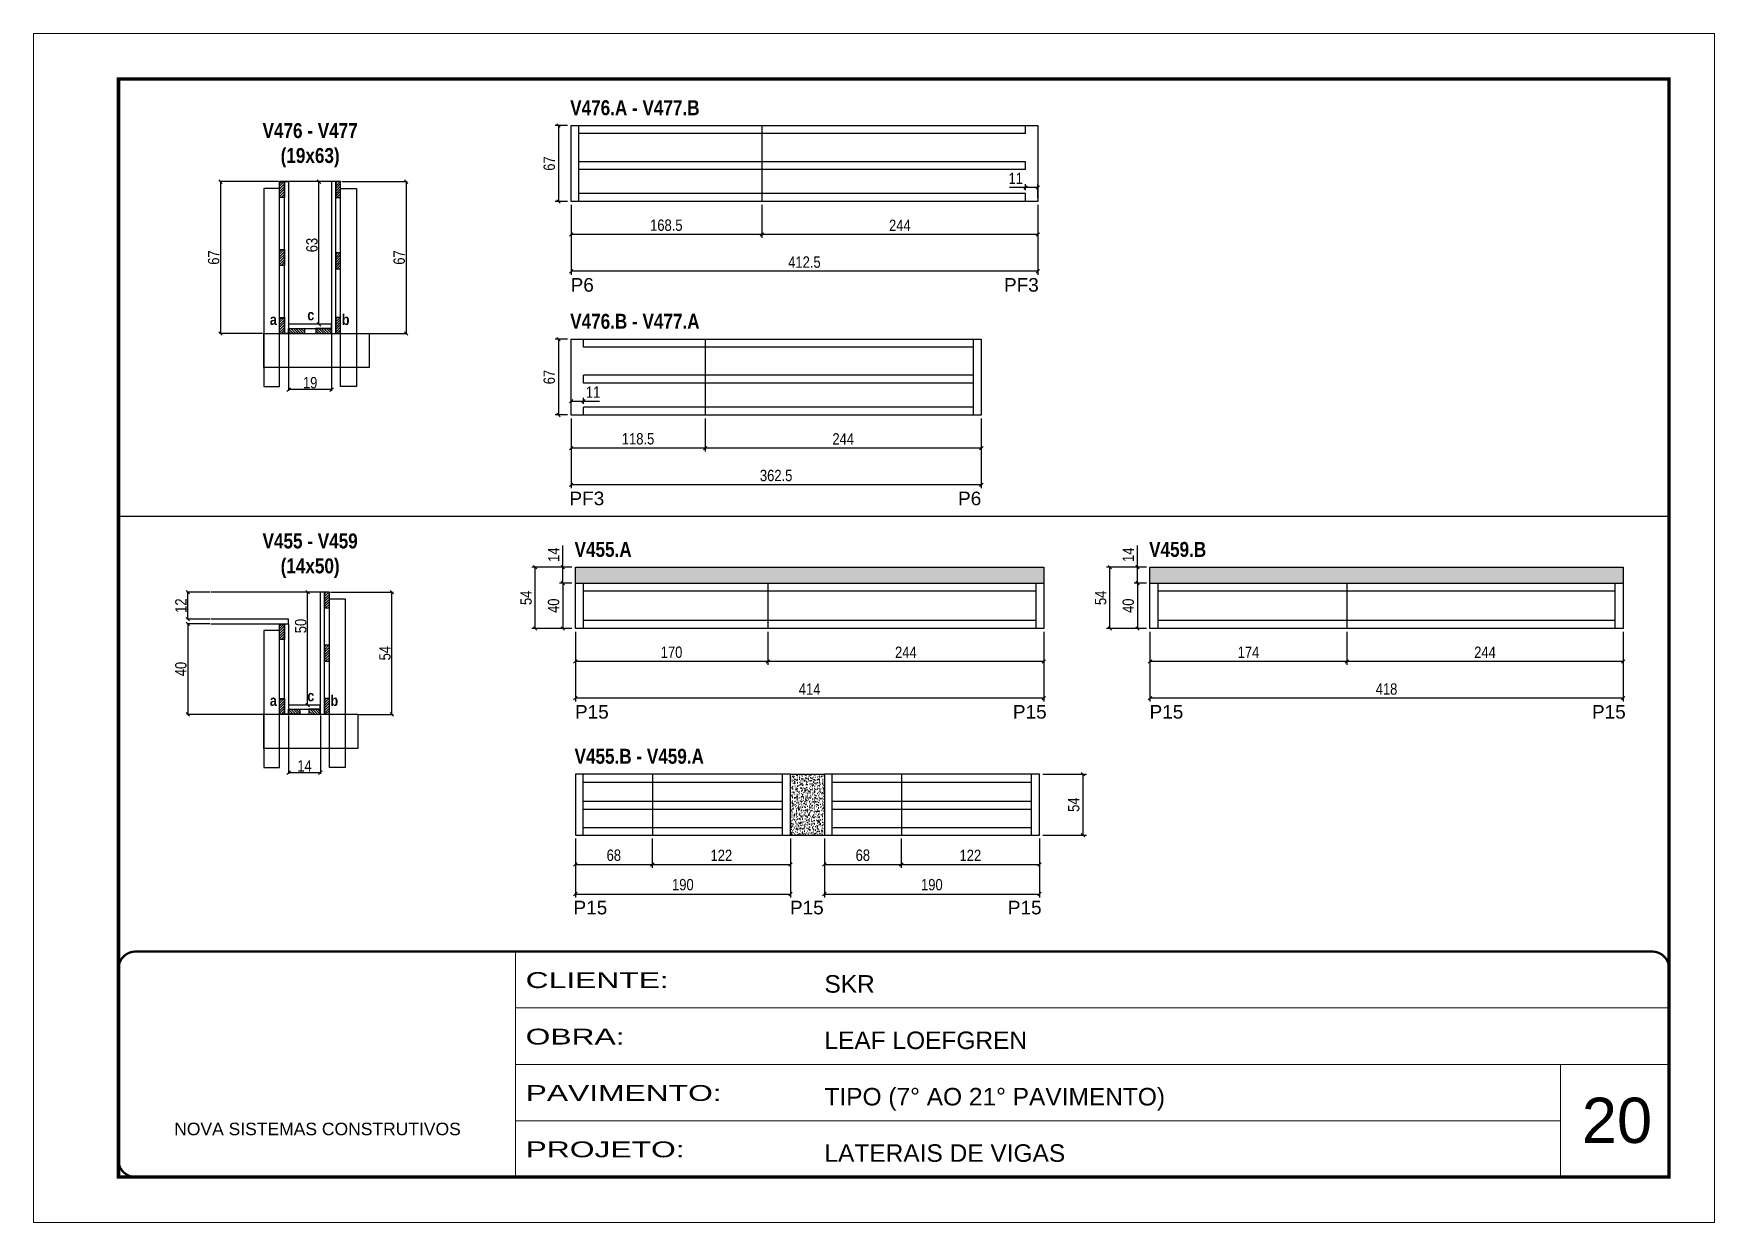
# Model space of a CAD drawing. Extents: x 3309 to 9563, y -2522 to 14608.
# Drawn here: x 8078 to 9563, y 8964 to 10014 of the extents above; entities that cross this region are included whole.
import ezdxf

# ---------------------------------------------------------------- set-up
doc = ezdxf.new("R2010")
doc.units = 0
doc.linetypes.add('CONTINUO', pattern=[0])
doc.linetypes.add('DASHED', pattern=[0.75, 0.5, -0.25])
for name, color, linetype in [('5', 5, 'Continuous'), ('COTA', 241, 'Continuous'), ('detalhes', 4, 'Continuous'), ('NOMENCLATURA', 7, 'Continuous'), ('Painéis', 200, 'Continuous'), ('SARR_2.2x7', 40, 'Continuous'), ('SARR_3.5x7', 81, 'Continuous')]:
    doc.layers.add(name, color=color, linetype=linetype)
for name, color, linetype, lineweight in [('CARIMBO', 255, 'Continuous', 9), ('CONCRETO', 251, 'Continuous', 25), ('Folhas', 255, 'Continuous', 9), ('SARRAFO DE PRESSAO', 251, 'DASHED', 9)]:
    doc.layers.add(name, color=color, linetype=linetype, lineweight=lineweight)
doc.styles.add('ARIAL', font='arial.ttf')
doc.styles.add('COTA TECNICA', font='techl___.ttf', dxfattribs={"height": 10})
doc.styles.add('COTA TECNICA 2X', font='techl___.ttf', dxfattribs={"height": 10})
doc.styles.get("Standard").update_dxf_attribs({"font": 'arial.ttf'})
doc.styles.add('TECNICA', font='techb___.ttf', dxfattribs={"height": 10})
doc.styles.add('Tecnologia', font='')
doc.styles.get('Tecnologia').set_extended_font_data('Forgotten Futurist')
doc.dimstyles.new('PAINEL', dxfattribs={"dimtxt": 10, "dimasz": 3, "dimexe": 3, "dimexo": 3, "dimgap": 3, "dimtad": 1, "dimdec": 1, "dimzin": 12, "dimdsep": 46, "dimtxsty": 'COTA TECNICA', "dimblk1": 'OBLIQUE', "dimblk2": 'OBLIQUE', "dimsah": 1, "dimcen": 0.9, "dimclrd": 4, "dimclre": 4, "dimclrt": 240, "dimadec": 1, "dimazin": 3, "dimtfac": 1, "dimtdec": 1, "dimtmove": 0, "dimatfit": 3, "dimfxl": 1, "dimtolj": 1, "dimtzin": 12, "dimarcsym": 0})
doc.dimstyles.new('SECAO', dxfattribs={"dimscale": 0.333333, "dimtxt": 5, "dimasz": 9, "dimexe": 3, "dimexo": 3, "dimgap": 3, "dimtad": 1, "dimdec": 1, "dimlfac": 0.5, "dimzin": 12, "dimdsep": 46, "dimtxsty": 'COTA TECNICA 2X', "dimblk1": 'OBLIQUE', "dimblk2": 'OBLIQUE', "dimsah": 1, "dimcen": 0.9, "dimclrd": 4, "dimclre": 4, "dimclrt": 240, "dimadec": 1, "dimazin": 3, "dimtfac": 1, "dimtdec": 1, "dimtmove": 0, "dimatfit": 3, "dimfxl": 1, "dimtolj": 1, "dimtzin": 12, "dimarcsym": 0})
pattern_1 = [(135, (41538.6903, -113763.353), (-1.122532015, -1.122532015), [])]
pattern_2 = [(45, (-115217.018, -23472.7219), (-1.122532015, 1.122532015), [])]

msp = doc.modelspace()

# ---------------------------------------------------------------- texts
at = {"layer": '5', "linetype": 'Continuous'}
for s, rotation, p in [('P6', 0.00004, (8552.33, 9785.63)), ('PF3', 359.99996, (8935.2, 9785.63)), ('PF3', 0.00004, (8551.29, 9597.01)), ('P6', 359.99996, (8894.62, 9597.01)), ('P15', 0.00004, (8556.19, 9408.52)), ('P15', 0.00004, (8943.09, 9408.52)), ('P15', 0.00004, (9063.83, 9408.52)), ('P15', 0.00004, (9454.72, 9408.52)), ('P15', 0.00004, (8554.87, 9235.63)), ('P15', 359.99996, (8746.13, 9235.63)), ('P15', 359.99996, (8938.62, 9235.63))]:
    msp.add_text(s, height=12, rotation=rotation, dxfattribs=at).set_placement(p)
at = {"layer": 'CARIMBO', "style": 'ARIAL'}
msp.add_text('20', height=40, dxfattribs=at).set_placement((9445.73, 9033.7))
at = {"layer": 'detalhes', "style": 'TECNICA'}
for s, p in [('a', (8286.63, 9756.18)), ('c', (8319.7, 9760.29)), ('b', (8350.19, 9756.17)), ('c', (8319.7, 9423.8)), ('b', (8340.19, 9419.68)), ('a', (8286.63, 9419.69))]:
    msp.add_text(s, height=9.6, dxfattribs=at).set_placement(p)
at = {"layer": 'NOMENCLATURA', "style": 'TECNICA'}
for s, p in [('V476.A - V477.B', (8551.96, 9941.49)), ('V476.B - V477.A', (8551.96, 9752.87)), ('V455.A', (8555.82, 9551.39)), ('V459.B', (9063.45, 9551.39)), ('V455.B - V459.A', (8555.82, 9368.66))]:
    msp.add_text(s, height=13.2, dxfattribs=at).set_placement(p)
at = {"layer": 'NOMENCLATURA', "char_height": 13.2, "attachment_point": 2, "style": 'TECNICA'}
for s, insert in [('V476 - V477\\P(19x63)', (8322.18, 9934.51)), ('V455 - V459\\P(14x50)', (8322.18, 9572.03))]:
    msp.add_mtext_dynamic_manual_height_columns(s, width=300.2766, gutter_width=1, heights=[0], dxfattribs=dict(at, insert=insert))

# ---------------------------------------------------------------- blocks, each defined once
blk = doc.blocks.new('9999999999')
at = {"color": 30, "linetype": 'CONTINUO'}
for p, q in [((98564.6, 34230.2), (98564.6, 34429.4)), ((98564.6, 34379.6), (99584, 34379.6)), ((98564.6, 34329.8), (99488, 34329.8)), ((99584, 34329.8), (99488, 34329.8)), ((99488, 34329.8), (99488, 34230.2)), ((98564.6, 34280), (99488, 34280))]:
    blk.add_line(p, q, dxfattribs=at)
at = {"color": 30, "linetype": 'CONTINUO', "const_width": 2}
blk.add_lwpolyline([(99584, 34230.2), (99584, 34414.4, 0.414214), (99569, 34429.4), (98229, 34429.4, 0.414214), (98214, 34414.4), (98214, 34245.2, 0.414214), (98229, 34230.2), (99584, 34230.2)], format="xyb", dxfattribs=at)
at = {"layer": 'Folhas'}
blk.add_lwpolyline([(98139, 34190.2), (99624, 34190.2), (99624, 35240.2), (98139, 35240.2)], close=True, dxfattribs=at)
at = {"layer": 'Folhas', "color": 30, "const_width": 3}
blk.add_lwpolyline([(98214, 34230.2), (99584, 34230.2), (99584, 35200.2), (98214, 35200.2)], close=True, dxfattribs=at)
at = {"color": 7, "linetype": 'Continuous', "ltscale": 5, "style": 'ARIAL'}
for s, height, p in [('SKR', 15.48, (98837.7, 34393.1)), ('LEAF LOEFGREN', 15.483, (98837.7, 34343.3)), ('TIPO (7° AO 21° PAVIMENTO)', 15.483, (98837.7, 34293.5)), ('NOVA SISTEMAS CONSTRUTIVOS', 11.059, (98263.2, 34267.2)), ('LATERAIS DE VIGAS', 15.483, (98837.7, 34243.7))]:
    blk.add_text(s, height=height, dxfattribs=at).set_placement(p)
at = {"layer": 'Folhas', "color": 7, "style": 'Tecnologia', "width": 1.5}
for s, p in [('CLIENTE:', (98573.7, 34397.2)), ('OBRA:', (98573.7, 34347.3)), ('PAVIMENTO:', (98573.7, 34297.5)), ('PROJETO:', (98573.7, 34247.7))]:
    blk.add_text(s, height=14, dxfattribs=at).set_placement(p)
blk = doc.blocks.new('_Oblique')
at = {"color": 0, "linetype": 'ByBlock', "lineweight": -2}
blk.add_line((-0.5, -0.5), (0.5, 0.5), dxfattribs=at)
blk = doc.blocks.new('*D1897')
at = {"layer": 'COTA', "color": 4, "lineweight": -2, "transparency": 16777216}
for p, q in [((8303.2, 9747.8), (8303.2, 9698.1)), ((8341.2, 9747.8), (8341.2, 9698.1)), ((8341.2, 9699.1), (8303.2, 9699.1))]:
    blk.add_line(p, q, dxfattribs=at)
at = {"layer": 'Defpoints', "color": 0, "transparency": 16777216}
for p in [(8303.2, 9748.8), (8341.2, 9748.8), (8303.2, 9699.1)]:
    blk.add_point(p, dxfattribs=at)
at = {"layer": 'COTA', "color": 4, "lineweight": -2, "transparency": 16777216, "xscale": 3, "yscale": 3, "zscale": 3, "rotation": 180}
blk.add_blockref('_Oblique', (8303.2, 9699.1), dxfattribs=at)
at = {"layer": 'COTA', "color": 4, "lineweight": -2, "transparency": 16777216, "xscale": 3, "yscale": 3, "zscale": 3}
blk.add_blockref('_Oblique', (8341.2, 9699.1), dxfattribs=at)
at = {"layer": 'COTA', "color": 240, "transparency": 16777216, "insert": (8322.2, 9705.2), "char_height": 10, "attachment_point": 5, "style": 'COTA TECNICA 2X'}
blk.add_mtext('\\A1;19', dxfattribs=at)
blk = doc.blocks.new('*D1898')
at = {"layer": 'COTA', "color": 4, "lineweight": -2, "transparency": 16777216}
for p, q in [((8294.2, 9882.8), (8242.1, 9882.8)), ((8243.1, 9882.8), (8243.1, 9748.8)), ((8280.2, 9748.8), (8242.1, 9748.8))]:
    blk.add_line(p, q, dxfattribs=at)
at = {"layer": 'Defpoints', "color": 0, "transparency": 16777216}
for p in [(8295.2, 9882.8, 0), (8243.1, 9748.8), (8281.2, 9748.8, 0)]:
    blk.add_point(p, dxfattribs=at)
at = {"layer": 'COTA', "color": 4, "lineweight": -2, "transparency": 16777216, "xscale": 3, "yscale": 3, "zscale": 3}
for p, rotation in [((8243.1, 9882.8), 90), ((8243.1, 9748.8), 270)]:
    blk.add_blockref('_Oblique', p, dxfattribs=dict(at, rotation=rotation))
at = {"layer": 'COTA', "color": 240, "transparency": 16777216, "insert": (8237, 9815.8), "char_height": 10, "attachment_point": 5, "rotation": 90, "style": 'COTA TECNICA 2X'}
blk.add_mtext('\\A1;67', dxfattribs=at)
blk = doc.blocks.new('*D1899')
at = {"layer": 'COTA', "color": 4, "lineweight": -2, "transparency": 16777216}
for p, q in [((8350.2, 9882.8), (8408, 9882.8)), ((8407, 9882.8), (8407, 9748.8)), ((8375.3, 9748.8), (8408, 9748.8))]:
    blk.add_line(p, q, dxfattribs=at)
at = {"layer": 'Defpoints', "color": 0, "transparency": 16777216}
for p in [(8349.2, 9882.8, 0), (8374.3, 9748.8, 0), (8407, 9748.8)]:
    blk.add_point(p, dxfattribs=at)
at = {"layer": 'COTA', "color": 4, "lineweight": -2, "transparency": 16777216, "xscale": 3, "yscale": 3, "zscale": 3}
for p, rotation in [((8407, 9882.8), 90), ((8407, 9748.8), 270)]:
    blk.add_blockref('_Oblique', p, dxfattribs=dict(at, rotation=rotation))
at = {"layer": 'COTA', "color": 240, "transparency": 16777216, "insert": (8400.9, 9815.8), "char_height": 10, "attachment_point": 5, "rotation": 90, "style": 'COTA TECNICA 2X'}
blk.add_mtext('\\A1;67', dxfattribs=at)
blk = doc.blocks.new('*D1900')
at = {"layer": 'COTA', "color": 4, "lineweight": -2, "transparency": 16777216}
for p, q in [((8340.2, 9882.8), (8329, 9882.8)), ((8330, 9756.8), (8330, 9882.8)), ((8340.2, 9756.8), (8329, 9756.8))]:
    blk.add_line(p, q, dxfattribs=at)
at = {"layer": 'Defpoints', "color": 0, "transparency": 16777216}
for p in [(8330, 9882.8), (8341.2, 9882.8), (8341.2, 9756.8)]:
    blk.add_point(p, dxfattribs=at)
at = {"layer": 'COTA', "color": 4, "lineweight": -2, "transparency": 16777216, "xscale": 3, "yscale": 3, "zscale": 3}
for p, rotation in [((8330, 9882.8), 90), ((8330, 9756.8), 270)]:
    blk.add_blockref('_Oblique', p, dxfattribs=dict(at, rotation=rotation))
at = {"layer": 'COTA', "color": 240, "transparency": 16777216, "insert": (8323.8, 9826.8), "char_height": 10, "attachment_point": 5, "rotation": 90, "style": 'COTA TECNICA 2X'}
blk.add_mtext('\\A1;63', dxfattribs=at)
blk = doc.blocks.new('*D1901')
at = {"layer": 'COTA', "color": 4, "lineweight": -2, "transparency": 16777216}
for p, q in [((8552.7, 9862.3), (8552.7, 9800.6)), ((8965.2, 9862.3), (8965.2, 9800.6)), ((8965.2, 9803.6), (8552.7, 9803.6))]:
    blk.add_line(p, q, dxfattribs=at)
at = {"layer": 'Defpoints', "color": 0, "transparency": 16777216}
for p in [(8552.7, 9865.3), (8965.2, 9865.3), (8552.7, 9803.6)]:
    blk.add_point(p, dxfattribs=at)
at = {"layer": 'COTA', "color": 4, "lineweight": -2, "transparency": 16777216, "xscale": 3, "yscale": 3, "zscale": 3, "rotation": 180}
blk.add_blockref('_Oblique', (8552.7, 9803.6), dxfattribs=at)
at = {"layer": 'COTA', "color": 4, "lineweight": -2, "transparency": 16777216, "xscale": 3, "yscale": 3, "zscale": 3}
blk.add_blockref('_Oblique', (8965.2, 9803.6), dxfattribs=at)
at = {"layer": 'COTA', "color": 240, "transparency": 16777216, "insert": (8758.9, 9811.7), "char_height": 10, "attachment_point": 5, "style": 'COTA TECNICA'}
blk.add_mtext('\\A1;412.5', dxfattribs=at)
blk = doc.blocks.new('*D1902')
at = {"layer": 'COTA', "color": 4, "lineweight": -2, "transparency": 16777216}
for p, q in [((8721.2, 9862.3), (8721.2, 9833.1)), ((8965.2, 9862.3), (8965.2, 9833.1)), ((8965.2, 9836.1), (8721.2, 9836.1))]:
    blk.add_line(p, q, dxfattribs=at)
at = {"layer": 'Defpoints', "color": 0, "transparency": 16777216}
for p in [(8721.2, 9865.3), (8965.2, 9865.3), (8721.2, 9836.1)]:
    blk.add_point(p, dxfattribs=at)
at = {"layer": 'COTA', "color": 4, "lineweight": -2, "transparency": 16777216, "xscale": 3, "yscale": 3, "zscale": 3, "rotation": 180}
blk.add_blockref('_Oblique', (8721.2, 9836.1), dxfattribs=at)
at = {"layer": 'COTA', "color": 4, "lineweight": -2, "transparency": 16777216, "xscale": 3, "yscale": 3, "zscale": 3}
blk.add_blockref('_Oblique', (8965.2, 9836.1), dxfattribs=at)
at = {"layer": 'COTA', "color": 240, "transparency": 16777216, "insert": (8843.2, 9844.2), "char_height": 10, "attachment_point": 5, "style": 'COTA TECNICA'}
blk.add_mtext('\\A1;244', dxfattribs=at)
blk = doc.blocks.new('*D1903')
at = {"layer": 'COTA', "color": 4, "lineweight": -2, "transparency": 16777216}
for p, q in [((8552.7, 9862.3), (8552.7, 9833.1)), ((8721.2, 9862.3), (8721.2, 9833.1)), ((8721.2, 9836.1), (8552.7, 9836.1))]:
    blk.add_line(p, q, dxfattribs=at)
at = {"layer": 'Defpoints', "color": 0, "transparency": 16777216}
for p in [(8552.7, 9865.3), (8721.2, 9865.3), (8552.7, 9836.1)]:
    blk.add_point(p, dxfattribs=at)
at = {"layer": 'COTA', "color": 4, "lineweight": -2, "transparency": 16777216, "xscale": 3, "yscale": 3, "zscale": 3, "rotation": 180}
blk.add_blockref('_Oblique', (8552.7, 9836.1), dxfattribs=at)
at = {"layer": 'COTA', "color": 4, "lineweight": -2, "transparency": 16777216, "xscale": 3, "yscale": 3, "zscale": 3}
blk.add_blockref('_Oblique', (8721.2, 9836.1), dxfattribs=at)
at = {"layer": 'COTA', "color": 240, "transparency": 16777216, "insert": (8636.9, 9844.3), "char_height": 10, "attachment_point": 5, "style": 'COTA TECNICA'}
blk.add_mtext('\\A1;168.5', dxfattribs=at)
blk = doc.blocks.new('*D1904')
at = {"layer": 'COTA', "color": 4, "lineweight": -2, "transparency": 16777216}
for p, q in [((8549.7, 9932.3), (8538.6, 9932.3)), ((8541.6, 9932.3), (8541.6, 9865.3)), ((8549.7, 9865.3), (8538.6, 9865.3))]:
    blk.add_line(p, q, dxfattribs=at)
at = {"layer": 'Defpoints', "color": 0, "transparency": 16777216}
for p in [(8552.7, 9932.3), (8541.6, 9865.3), (8552.7, 9865.3)]:
    blk.add_point(p, dxfattribs=at)
at = {"layer": 'COTA', "color": 4, "lineweight": -2, "transparency": 16777216, "xscale": 3, "yscale": 3, "zscale": 3}
for p, rotation in [((8541.6, 9932.3), 90), ((8541.6, 9865.3), 270)]:
    blk.add_blockref('_Oblique', p, dxfattribs=dict(at, rotation=rotation))
at = {"layer": 'COTA', "color": 240, "transparency": 16777216, "insert": (8533.5, 9898.8), "char_height": 10, "attachment_point": 5, "rotation": 90, "style": 'COTA TECNICA'}
blk.add_mtext('\\A1;67', dxfattribs=at)
blk = doc.blocks.new('*D1905')
at = {"layer": 'COTA', "color": 4, "lineweight": -2, "transparency": 16777216}
for p, q in [((8552.7, 9673.7), (8552.7, 9612)), ((8915.2, 9673.7), (8915.2, 9612)), ((8915.2, 9615), (8552.7, 9615))]:
    blk.add_line(p, q, dxfattribs=at)
at = {"layer": 'Defpoints', "color": 0, "transparency": 16777216}
for p in [(8552.7, 9676.7), (8915.2, 9676.7), (8552.7, 9615)]:
    blk.add_point(p, dxfattribs=at)
at = {"layer": 'COTA', "color": 4, "lineweight": -2, "transparency": 16777216, "xscale": 3, "yscale": 3, "zscale": 3, "rotation": 180}
blk.add_blockref('_Oblique', (8552.7, 9615), dxfattribs=at)
at = {"layer": 'COTA', "color": 4, "lineweight": -2, "transparency": 16777216, "xscale": 3, "yscale": 3, "zscale": 3}
blk.add_blockref('_Oblique', (8915.2, 9615), dxfattribs=at)
at = {"layer": 'COTA', "color": 240, "transparency": 16777216, "insert": (8733.9, 9623.2), "char_height": 10, "attachment_point": 5, "style": 'COTA TECNICA'}
blk.add_mtext('\\A1;362.5', dxfattribs=at)
blk = doc.blocks.new('*D1906')
at = {"layer": 'COTA', "color": 4, "lineweight": -2, "transparency": 16777216}
for p, q in [((8671.2, 9673.7), (8671.2, 9644.5)), ((8915.2, 9673.7), (8915.2, 9644.5)), ((8915.2, 9647.5), (8671.2, 9647.5))]:
    blk.add_line(p, q, dxfattribs=at)
at = {"layer": 'Defpoints', "color": 0, "transparency": 16777216}
for p in [(8671.2, 9676.7), (8915.2, 9676.7), (8671.2, 9647.5)]:
    blk.add_point(p, dxfattribs=at)
at = {"layer": 'COTA', "color": 4, "lineweight": -2, "transparency": 16777216, "xscale": 3, "yscale": 3, "zscale": 3, "rotation": 180}
blk.add_blockref('_Oblique', (8671.2, 9647.5), dxfattribs=at)
at = {"layer": 'COTA', "color": 4, "lineweight": -2, "transparency": 16777216, "xscale": 3, "yscale": 3, "zscale": 3}
blk.add_blockref('_Oblique', (8915.2, 9647.5), dxfattribs=at)
at = {"layer": 'COTA', "color": 240, "transparency": 16777216, "insert": (8793.2, 9655.6), "char_height": 10, "attachment_point": 5, "style": 'COTA TECNICA'}
blk.add_mtext('\\A1;244', dxfattribs=at)
blk = doc.blocks.new('*D1907')
at = {"layer": 'COTA', "color": 4, "lineweight": -2, "transparency": 16777216}
for p, q in [((8552.7, 9673.7), (8552.7, 9644.5)), ((8671.2, 9673.7), (8671.2, 9644.5)), ((8671.2, 9647.5), (8552.7, 9647.5))]:
    blk.add_line(p, q, dxfattribs=at)
at = {"layer": 'Defpoints', "color": 0, "transparency": 16777216}
for p in [(8552.7, 9676.7), (8671.2, 9676.7), (8552.7, 9647.5)]:
    blk.add_point(p, dxfattribs=at)
at = {"layer": 'COTA', "color": 4, "lineweight": -2, "transparency": 16777216, "xscale": 3, "yscale": 3, "zscale": 3, "rotation": 180}
blk.add_blockref('_Oblique', (8552.7, 9647.5), dxfattribs=at)
at = {"layer": 'COTA', "color": 4, "lineweight": -2, "transparency": 16777216, "xscale": 3, "yscale": 3, "zscale": 3}
blk.add_blockref('_Oblique', (8671.2, 9647.5), dxfattribs=at)
at = {"layer": 'COTA', "color": 240, "transparency": 16777216, "insert": (8611.9, 9655.6), "char_height": 10, "attachment_point": 5, "style": 'COTA TECNICA'}
blk.add_mtext('\\A1;118.5', dxfattribs=at)
blk = doc.blocks.new('*D1908')
at = {"layer": 'COTA', "color": 4, "lineweight": -2, "transparency": 16777216}
for p, q in [((8549.7, 9743.7), (8538.6, 9743.7)), ((8541.6, 9743.7), (8541.6, 9676.7)), ((8549.7, 9676.7), (8538.6, 9676.7))]:
    blk.add_line(p, q, dxfattribs=at)
at = {"layer": 'Defpoints', "color": 0, "transparency": 16777216}
for p in [(8552.7, 9743.7), (8541.6, 9676.7), (8552.7, 9676.7)]:
    blk.add_point(p, dxfattribs=at)
at = {"layer": 'COTA', "color": 4, "lineweight": -2, "transparency": 16777216, "xscale": 3, "yscale": 3, "zscale": 3}
for p, rotation in [((8541.6, 9743.7), 90), ((8541.6, 9676.7), 270)]:
    blk.add_blockref('_Oblique', p, dxfattribs=dict(at, rotation=rotation))
at = {"layer": 'COTA', "color": 240, "transparency": 16777216, "insert": (8533.5, 9710.2), "char_height": 10, "attachment_point": 5, "rotation": 90, "style": 'COTA TECNICA'}
blk.add_mtext('\\A1;67', dxfattribs=at)
blk = doc.blocks.new('*D1909')
at = {"layer": 'COTA', "color": 4, "lineweight": -2, "transparency": 16777216}
for p, q in [((8552.7, 9679.7), (8552.7, 9691.9)), ((8552.7, 9688.9), (8563.7, 9688.9)), ((8563.7, 9686.7), (8563.7, 9691.9)), ((8563.7, 9688.9), (8577.8, 9688.9))]:
    blk.add_line(p, q, dxfattribs=at)
at = {"layer": 'Defpoints', "color": 0, "transparency": 16777216}
for p in [(8563.7, 9688.9), (8563.7, 9683.7), (8552.7, 9676.7)]:
    blk.add_point(p, dxfattribs=at)
at = {"layer": 'COTA', "color": 4, "lineweight": -2, "transparency": 16777216, "xscale": 3, "yscale": 3, "zscale": 3, "rotation": 180}
blk.add_blockref('_Oblique', (8552.7, 9688.9), dxfattribs=at)
at = {"layer": 'COTA', "color": 4, "lineweight": -2, "transparency": 16777216, "xscale": 3, "yscale": 3, "zscale": 3}
blk.add_blockref('_Oblique', (8563.7, 9688.9), dxfattribs=at)
at = {"layer": 'COTA', "color": 240, "transparency": 16777216, "insert": (8572.2, 9696.9), "char_height": 10, "attachment_point": 5, "style": 'COTA TECNICA'}
blk.add_mtext('\\A1;11', dxfattribs=at)
blk = doc.blocks.new('*D1910')
at = {"layer": 'COTA', "color": 4, "lineweight": -2, "transparency": 16777216}
for p, q in [((8954.2, 9877.6), (8940.1, 9877.6)), ((8954.2, 9875.3), (8954.2, 9880.6)), ((8965.2, 9877.6), (8954.2, 9877.6)), ((8965.2, 9868.3), (8965.2, 9880.6))]:
    blk.add_line(p, q, dxfattribs=at)
at = {"layer": 'Defpoints', "color": 0, "transparency": 16777216}
for p in [(8954.2, 9877.6), (8954.2, 9872.3), (8965.2, 9865.3)]:
    blk.add_point(p, dxfattribs=at)
at = {"layer": 'COTA', "color": 4, "lineweight": -2, "transparency": 16777216, "xscale": 3, "yscale": 3, "zscale": 3, "rotation": 180}
blk.add_blockref('_Oblique', (8954.2, 9877.6), dxfattribs=at)
at = {"layer": 'COTA', "color": 4, "lineweight": -2, "transparency": 16777216, "xscale": 3, "yscale": 3, "zscale": 3}
blk.add_blockref('_Oblique', (8965.2, 9877.6), dxfattribs=at)
at = {"layer": 'COTA', "color": 240, "transparency": 16777216, "insert": (8945.6, 9885.7), "char_height": 10, "attachment_point": 5, "style": 'COTA TECNICA'}
blk.add_mtext('\\A1;11', dxfattribs=at)
blk = doc.blocks.new('*D1912')
at = {"layer": 'COTA', "color": 4, "lineweight": -2, "transparency": 16777216}
for p, q in [((8233.5, 9492.3), (8213.1, 9492.3)), ((8214.1, 9492.3), (8214.1, 9412.3)), ((8294.2, 9412.3), (8213.1, 9412.3))]:
    blk.add_line(p, q, dxfattribs=at)
at = {"layer": 'Defpoints', "color": 0, "transparency": 16777216}
for p in [(8234.5, 9492.3), (8214.1, 9412.3), (8295.2, 9412.3, 0)]:
    blk.add_point(p, dxfattribs=at)
at = {"layer": 'COTA', "color": 4, "lineweight": -2, "transparency": 16777216, "xscale": 3, "yscale": 3, "zscale": 3}
for p, rotation in [((8214.1, 9492.3), 90), ((8214.1, 9412.3), 270)]:
    blk.add_blockref('_Oblique', p, dxfattribs=dict(at, rotation=rotation))
at = {"layer": 'COTA', "color": 240, "transparency": 16777216, "insert": (8208, 9452.3), "char_height": 10, "attachment_point": 5, "rotation": 90, "style": 'COTA TECNICA 2X'}
blk.add_mtext('\\A1;40', dxfattribs=at)
blk = doc.blocks.new('*D1913')
at = {"layer": 'COTA', "color": 4, "lineweight": -2, "transparency": 16777216}
for p, q in [((8330.2, 9520.3), (8319, 9520.3)), ((8320, 9420.3), (8320, 9520.3)), ((8330.2, 9420.3), (8319, 9420.3))]:
    blk.add_line(p, q, dxfattribs=at)
at = {"layer": 'Defpoints', "color": 0, "transparency": 16777216}
for p in [(8320, 9520.3), (8331.2, 9520.3), (8331.2, 9420.3)]:
    blk.add_point(p, dxfattribs=at)
at = {"layer": 'COTA', "color": 4, "lineweight": -2, "transparency": 16777216, "xscale": 3, "yscale": 3, "zscale": 3}
for p, rotation in [((8320, 9520.3), 90), ((8320, 9420.3), 270)]:
    blk.add_blockref('_Oblique', p, dxfattribs=dict(at, rotation=rotation))
at = {"layer": 'COTA', "color": 240, "transparency": 16777216, "insert": (8313.9, 9490.3), "char_height": 10, "attachment_point": 5, "rotation": 90, "style": 'COTA TECNICA 2X'}
blk.add_mtext('\\A1;50', dxfattribs=at)
blk = doc.blocks.new('*D1914')
at = {"layer": 'COTA', "color": 4, "lineweight": -2, "transparency": 16777216}
for p, q in [((8233.5, 9520.3), (8213.1, 9520.3)), ((8214.1, 9496.3), (8214.1, 9520.3)), ((8233.5, 9496.3), (8213.1, 9496.3))]:
    blk.add_line(p, q, dxfattribs=at)
at = {"layer": 'Defpoints', "color": 0, "transparency": 16777216}
for p in [(8214.1, 9520.3), (8234.5, 9520.3), (8234.5, 9496.3)]:
    blk.add_point(p, dxfattribs=at)
at = {"layer": 'COTA', "color": 4, "lineweight": -2, "transparency": 16777216, "xscale": 3, "yscale": 3, "zscale": 3}
for p, rotation in [((8214.1, 9520.3), 90), ((8214.1, 9496.3), 270)]:
    blk.add_blockref('_Oblique', p, dxfattribs=dict(at, rotation=rotation))
at = {"layer": 'COTA', "color": 240, "transparency": 16777216, "insert": (8208, 9508.3), "char_height": 10, "attachment_point": 5, "rotation": 90, "style": 'COTA TECNICA 2X'}
blk.add_mtext('\\A1;12', dxfattribs=at)
blk = doc.blocks.new('*D1915')
at = {"layer": 'COTA', "color": 4, "lineweight": -2, "transparency": 16777216}
for p, q in [((8340.2, 9520.3), (8395.4, 9520.3)), ((8394.4, 9412.3), (8394.4, 9520.3)), ((8365.3, 9412.3), (8395.4, 9412.3))]:
    blk.add_line(p, q, dxfattribs=at)
at = {"layer": 'Defpoints', "color": 0, "transparency": 16777216}
for p in [(8339.2, 9520.3), (8394.4, 9520.3), (8364.3, 9412.3)]:
    blk.add_point(p, dxfattribs=at)
at = {"layer": 'COTA', "color": 4, "lineweight": -2, "transparency": 16777216, "xscale": 3, "yscale": 3, "zscale": 3}
for p, rotation in [((8394.4, 9520.3), 90), ((8394.4, 9412.3), 270)]:
    blk.add_blockref('_Oblique', p, dxfattribs=dict(at, rotation=rotation))
at = {"layer": 'COTA', "color": 240, "transparency": 16777216, "insert": (8388.3, 9466.3), "char_height": 10, "attachment_point": 5, "rotation": 90, "style": 'COTA TECNICA 2X'}
blk.add_mtext('\\A1;54', dxfattribs=at)
blk = doc.blocks.new('*D1916')
at = {"layer": 'COTA', "color": 4, "lineweight": -2, "transparency": 16777216}
for p, q in [((8303.2, 9411.3), (8303.2, 9359.8)), ((8331.2, 9411.3), (8331.2, 9359.8)), ((8303.2, 9360.8), (8331.2, 9360.8))]:
    blk.add_line(p, q, dxfattribs=at)
at = {"layer": 'Defpoints', "color": 0, "transparency": 16777216}
for p in [(8303.2, 9412.3), (8331.2, 9412.3), (8331.2, 9360.8)]:
    blk.add_point(p, dxfattribs=at)
at = {"layer": 'COTA', "color": 4, "lineweight": -2, "transparency": 16777216, "xscale": 3, "yscale": 3, "zscale": 3, "rotation": 180}
blk.add_blockref('_Oblique', (8303.2, 9360.8), dxfattribs=at)
at = {"layer": 'COTA', "color": 4, "lineweight": -2, "transparency": 16777216, "xscale": 3, "yscale": 3, "zscale": 3}
blk.add_blockref('_Oblique', (8331.2, 9360.8), dxfattribs=at)
at = {"layer": 'COTA', "color": 240, "transparency": 16777216, "insert": (8317.2, 9366.8), "char_height": 10, "attachment_point": 5, "style": 'COTA TECNICA 2X'}
blk.add_mtext('\\A1;14', dxfattribs=at)
blk = doc.blocks.new('*D1918')
at = {"layer": 'COTA', "color": 4, "lineweight": -2, "transparency": 16777216}
for p, q in [((8556.5, 9485.2), (8556.5, 9423.5)), ((8970.5, 9485.2), (8970.5, 9423.5)), ((8970.5, 9426.5), (8556.5, 9426.5))]:
    blk.add_line(p, q, dxfattribs=at)
at = {"layer": 'Defpoints', "color": 0, "transparency": 16777216}
for p in [(8556.5, 9488.2), (8970.5, 9488.2), (8556.5, 9426.5)]:
    blk.add_point(p, dxfattribs=at)
at = {"layer": 'COTA', "color": 4, "lineweight": -2, "transparency": 16777216, "xscale": 3, "yscale": 3, "zscale": 3, "rotation": 180}
blk.add_blockref('_Oblique', (8556.5, 9426.5), dxfattribs=at)
at = {"layer": 'COTA', "color": 4, "lineweight": -2, "transparency": 16777216, "xscale": 3, "yscale": 3, "zscale": 3}
blk.add_blockref('_Oblique', (8970.5, 9426.5), dxfattribs=at)
at = {"layer": 'COTA', "color": 240, "transparency": 16777216, "insert": (8763.5, 9434.6), "char_height": 10, "attachment_point": 5, "style": 'COTA TECNICA'}
blk.add_mtext('\\A1;414', dxfattribs=at)
blk = doc.blocks.new('*D1919')
at = {"layer": 'COTA', "color": 4, "lineweight": -2, "transparency": 16777216}
for p, q in [((8726.5, 9485.2), (8726.5, 9456)), ((8970.5, 9485.2), (8970.5, 9456)), ((8970.5, 9459), (8726.5, 9459))]:
    blk.add_line(p, q, dxfattribs=at)
at = {"layer": 'Defpoints', "color": 0, "transparency": 16777216}
for p in [(8726.5, 9488.2), (8970.5, 9488.2), (8726.5, 9459)]:
    blk.add_point(p, dxfattribs=at)
at = {"layer": 'COTA', "color": 4, "lineweight": -2, "transparency": 16777216, "xscale": 3, "yscale": 3, "zscale": 3, "rotation": 180}
blk.add_blockref('_Oblique', (8726.5, 9459), dxfattribs=at)
at = {"layer": 'COTA', "color": 4, "lineweight": -2, "transparency": 16777216, "xscale": 3, "yscale": 3, "zscale": 3}
blk.add_blockref('_Oblique', (8970.5, 9459), dxfattribs=at)
at = {"layer": 'COTA', "color": 240, "transparency": 16777216, "insert": (8848.5, 9467.1), "char_height": 10, "attachment_point": 5, "style": 'COTA TECNICA'}
blk.add_mtext('\\A1;244', dxfattribs=at)
blk = doc.blocks.new('*D1920')
at = {"layer": 'COTA', "color": 4, "lineweight": -2, "transparency": 16777216}
for p, q in [((8556.5, 9485.2), (8556.5, 9456)), ((8726.5, 9485.2), (8726.5, 9456)), ((8726.5, 9459), (8556.5, 9459))]:
    blk.add_line(p, q, dxfattribs=at)
at = {"layer": 'Defpoints', "color": 0, "transparency": 16777216}
for p in [(8556.5, 9488.2), (8726.5, 9488.2), (8556.5, 9459)]:
    blk.add_point(p, dxfattribs=at)
at = {"layer": 'COTA', "color": 4, "lineweight": -2, "transparency": 16777216, "xscale": 3, "yscale": 3, "zscale": 3, "rotation": 180}
blk.add_blockref('_Oblique', (8556.5, 9459), dxfattribs=at)
at = {"layer": 'COTA', "color": 4, "lineweight": -2, "transparency": 16777216, "xscale": 3, "yscale": 3, "zscale": 3}
blk.add_blockref('_Oblique', (8726.5, 9459), dxfattribs=at)
at = {"layer": 'COTA', "color": 240, "transparency": 16777216, "insert": (8641.5, 9467.1), "char_height": 10, "attachment_point": 5, "style": 'COTA TECNICA'}
blk.add_mtext('\\A1;170', dxfattribs=at)
blk = doc.blocks.new('*D1921')
at = {"layer": 'COTA', "color": 4, "lineweight": -2, "transparency": 16777216}
for p, q in [((8553.5, 9528.2), (8542.4, 9528.2)), ((8545.4, 9528.2), (8545.4, 9488.2)), ((8553.5, 9488.2), (8542.4, 9488.2))]:
    blk.add_line(p, q, dxfattribs=at)
at = {"layer": 'Defpoints', "color": 0, "transparency": 16777216}
for p in [(8556.5, 9528.2), (8545.4, 9488.2), (8556.5, 9488.2)]:
    blk.add_point(p, dxfattribs=at)
at = {"layer": 'COTA', "color": 4, "lineweight": -2, "transparency": 16777216, "xscale": 3, "yscale": 3, "zscale": 3}
for p, rotation in [((8545.4, 9528.2), 90), ((8545.4, 9488.2), 270)]:
    blk.add_blockref('_Oblique', p, dxfattribs=dict(at, rotation=rotation))
at = {"layer": 'COTA', "color": 240, "transparency": 16777216, "insert": (8537.3, 9508.2), "char_height": 10, "attachment_point": 5, "rotation": 90, "style": 'COTA TECNICA'}
blk.add_mtext('\\A1;40', dxfattribs=at)
blk = doc.blocks.new('*D1922')
at = {"layer": 'COTA', "color": 4, "lineweight": -2, "transparency": 16777216}
for p, q in [((8545.4, 9542.2), (8545.4, 9561.3)), ((8553.5, 9542.2), (8542.4, 9542.2)), ((8545.4, 9528.2), (8545.4, 9542.2)), ((8553.5, 9528.2), (8542.4, 9528.2))]:
    blk.add_line(p, q, dxfattribs=at)
at = {"layer": 'Defpoints', "color": 0, "transparency": 16777216}
for p in [(8545.4, 9542.2), (8556.5, 9542.2), (8556.5, 9528.2)]:
    blk.add_point(p, dxfattribs=at)
at = {"layer": 'COTA', "color": 4, "lineweight": -2, "transparency": 16777216, "xscale": 3, "yscale": 3, "zscale": 3}
for p, rotation in [((8545.4, 9542.2), 90), ((8545.4, 9528.2), 270)]:
    blk.add_blockref('_Oblique', p, dxfattribs=dict(at, rotation=rotation))
at = {"layer": 'COTA', "color": 240, "transparency": 16777216, "insert": (8537.4, 9553.3), "char_height": 10, "attachment_point": 5, "rotation": 90, "style": 'COTA TECNICA'}
blk.add_mtext('\\A1;14', dxfattribs=at)
blk = doc.blocks.new('*D1923')
at = {"layer": 'COTA', "color": 4, "lineweight": -2, "transparency": 16777216}
for p, q in [((8553.5, 9542.2), (8518.1, 9542.2)), ((8521.1, 9488.2), (8521.1, 9542.2)), ((8553.5, 9488.2), (8518.1, 9488.2))]:
    blk.add_line(p, q, dxfattribs=at)
at = {"layer": 'Defpoints', "color": 0, "transparency": 16777216}
for p in [(8521.1, 9542.2), (8556.5, 9542.2), (8556.5, 9488.2)]:
    blk.add_point(p, dxfattribs=at)
at = {"layer": 'COTA', "color": 4, "lineweight": -2, "transparency": 16777216, "xscale": 3, "yscale": 3, "zscale": 3}
for p, rotation in [((8521.1, 9542.2), 90), ((8521.1, 9488.2), 270)]:
    blk.add_blockref('_Oblique', p, dxfattribs=dict(at, rotation=rotation))
at = {"layer": 'COTA', "color": 240, "transparency": 16777216, "insert": (8513, 9515.2), "char_height": 10, "attachment_point": 5, "rotation": 90, "style": 'COTA TECNICA'}
blk.add_mtext('\\A1;54', dxfattribs=at)
blk = doc.blocks.new('*D1925')
at = {"layer": 'COTA', "color": 4, "lineweight": -2, "transparency": 16777216}
for p, q in [((8556.5, 9302.5), (8556.5, 9250.6)), ((8746.5, 9302.5), (8746.5, 9250.6)), ((8556.5, 9253.6), (8746.5, 9253.6))]:
    blk.add_line(p, q, dxfattribs=at)
at = {"layer": 'Defpoints', "color": 0, "transparency": 16777216}
for p in [(8556.5, 9305.5), (8746.5, 9305.5), (8746.5, 9253.6)]:
    blk.add_point(p, dxfattribs=at)
at = {"layer": 'COTA', "color": 4, "lineweight": -2, "transparency": 16777216, "xscale": 3, "yscale": 3, "zscale": 3, "rotation": 180}
blk.add_blockref('_Oblique', (8556.5, 9253.6), dxfattribs=at)
at = {"layer": 'COTA', "color": 4, "lineweight": -2, "transparency": 16777216, "xscale": 3, "yscale": 3, "zscale": 3}
blk.add_blockref('_Oblique', (8746.5, 9253.6), dxfattribs=at)
at = {"layer": 'COTA', "color": 240, "transparency": 16777216, "insert": (8651.5, 9261.8), "char_height": 10, "attachment_point": 5, "style": 'COTA TECNICA'}
blk.add_mtext('\\A1;190', dxfattribs=at)
blk = doc.blocks.new('*D1929')
at = {"layer": 'COTA', "color": 4, "lineweight": -2, "transparency": 16777216}
for p, q in [((8556.5, 9302.5), (8556.5, 9276.6)), ((8624.5, 9302.5), (8624.5, 9276.6)), ((8556.5, 9279.6), (8624.5, 9279.6))]:
    blk.add_line(p, q, dxfattribs=at)
at = {"layer": 'Defpoints', "color": 0, "transparency": 16777216}
for p in [(8556.5, 9305.5), (8624.5, 9305.5), (8624.5, 9279.6)]:
    blk.add_point(p, dxfattribs=at)
at = {"layer": 'COTA', "color": 4, "lineweight": -2, "transparency": 16777216, "xscale": 3, "yscale": 3, "zscale": 3, "rotation": 180}
blk.add_blockref('_Oblique', (8556.5, 9279.6), dxfattribs=at)
at = {"layer": 'COTA', "color": 4, "lineweight": -2, "transparency": 16777216, "xscale": 3, "yscale": 3, "zscale": 3}
blk.add_blockref('_Oblique', (8624.5, 9279.6), dxfattribs=at)
at = {"layer": 'COTA', "color": 240, "transparency": 16777216, "insert": (8590.5, 9287.8), "char_height": 10, "attachment_point": 5, "style": 'COTA TECNICA'}
blk.add_mtext('\\A1;68', dxfattribs=at)
blk = doc.blocks.new('*D1930')
at = {"layer": 'COTA', "color": 4, "lineweight": -2, "transparency": 16777216}
for p, q in [((8624.5, 9302.5), (8624.5, 9276.6)), ((8746.5, 9302.5), (8746.5, 9276.6)), ((8624.5, 9279.6), (8746.5, 9279.6))]:
    blk.add_line(p, q, dxfattribs=at)
at = {"layer": 'Defpoints', "color": 0, "transparency": 16777216}
for p in [(8624.5, 9305.5), (8746.5, 9305.5), (8746.5, 9279.6)]:
    blk.add_point(p, dxfattribs=at)
at = {"layer": 'COTA', "color": 4, "lineweight": -2, "transparency": 16777216, "xscale": 3, "yscale": 3, "zscale": 3, "rotation": 180}
blk.add_blockref('_Oblique', (8624.5, 9279.6), dxfattribs=at)
at = {"layer": 'COTA', "color": 4, "lineweight": -2, "transparency": 16777216, "xscale": 3, "yscale": 3, "zscale": 3}
blk.add_blockref('_Oblique', (8746.5, 9279.6), dxfattribs=at)
at = {"layer": 'COTA', "color": 240, "transparency": 16777216, "insert": (8685.5, 9287.7), "char_height": 10, "attachment_point": 5, "style": 'COTA TECNICA'}
blk.add_mtext('\\A1;122', dxfattribs=at)
blk = doc.blocks.new('*D1926')
at = {"layer": 'COTA', "color": 4, "lineweight": -2, "transparency": 16777216}
for p, q in [((8776.5, 9302.5), (8776.5, 9250.6)), ((8966.5, 9302.5), (8966.5, 9250.6)), ((8776.5, 9253.6), (8966.5, 9253.6))]:
    blk.add_line(p, q, dxfattribs=at)
at = {"layer": 'Defpoints', "color": 0, "transparency": 16777216}
for p in [(8776.5, 9305.5), (8966.5, 9305.5), (8966.5, 9253.6)]:
    blk.add_point(p, dxfattribs=at)
at = {"layer": 'COTA', "color": 4, "lineweight": -2, "transparency": 16777216, "xscale": 3, "yscale": 3, "zscale": 3, "rotation": 180}
blk.add_blockref('_Oblique', (8776.5, 9253.6), dxfattribs=at)
at = {"layer": 'COTA', "color": 4, "lineweight": -2, "transparency": 16777216, "xscale": 3, "yscale": 3, "zscale": 3}
blk.add_blockref('_Oblique', (8966.5, 9253.6), dxfattribs=at)
at = {"layer": 'COTA', "color": 240, "transparency": 16777216, "insert": (8871.5, 9261.8), "char_height": 10, "attachment_point": 5, "style": 'COTA TECNICA'}
blk.add_mtext('\\A1;190', dxfattribs=at)
blk = doc.blocks.new('*D1927')
at = {"layer": 'COTA', "color": 4, "lineweight": -2, "transparency": 16777216}
for p, q in [((8776.5, 9302.5), (8776.5, 9276.6)), ((8844.5, 9302.5), (8844.5, 9276.6)), ((8776.5, 9279.6), (8844.5, 9279.6))]:
    blk.add_line(p, q, dxfattribs=at)
at = {"layer": 'Defpoints', "color": 0, "transparency": 16777216}
for p in [(8776.5, 9305.5), (8844.5, 9305.5), (8844.5, 9279.6)]:
    blk.add_point(p, dxfattribs=at)
at = {"layer": 'COTA', "color": 4, "lineweight": -2, "transparency": 16777216, "xscale": 3, "yscale": 3, "zscale": 3, "rotation": 180}
blk.add_blockref('_Oblique', (8776.5, 9279.6), dxfattribs=at)
at = {"layer": 'COTA', "color": 4, "lineweight": -2, "transparency": 16777216, "xscale": 3, "yscale": 3, "zscale": 3}
blk.add_blockref('_Oblique', (8844.5, 9279.6), dxfattribs=at)
at = {"layer": 'COTA', "color": 240, "transparency": 16777216, "insert": (8810.5, 9287.8), "char_height": 10, "attachment_point": 5, "style": 'COTA TECNICA'}
blk.add_mtext('\\A1;68', dxfattribs=at)
blk = doc.blocks.new('*D1928')
at = {"layer": 'COTA', "color": 4, "lineweight": -2, "transparency": 16777216}
for p, q in [((8844.5, 9302.5), (8844.5, 9276.6)), ((8966.5, 9302.5), (8966.5, 9276.6)), ((8844.5, 9279.6), (8966.5, 9279.6))]:
    blk.add_line(p, q, dxfattribs=at)
at = {"layer": 'Defpoints', "color": 0, "transparency": 16777216}
for p in [(8844.5, 9305.5), (8966.5, 9305.5), (8966.5, 9279.6)]:
    blk.add_point(p, dxfattribs=at)
at = {"layer": 'COTA', "color": 4, "lineweight": -2, "transparency": 16777216, "xscale": 3, "yscale": 3, "zscale": 3, "rotation": 180}
blk.add_blockref('_Oblique', (8844.5, 9279.6), dxfattribs=at)
at = {"layer": 'COTA', "color": 4, "lineweight": -2, "transparency": 16777216, "xscale": 3, "yscale": 3, "zscale": 3}
blk.add_blockref('_Oblique', (8966.5, 9279.6), dxfattribs=at)
at = {"layer": 'COTA', "color": 240, "transparency": 16777216, "insert": (8905.5, 9287.7), "char_height": 10, "attachment_point": 5, "style": 'COTA TECNICA'}
blk.add_mtext('\\A1;122', dxfattribs=at)
blk = doc.blocks.new('*D1931')
at = {"layer": 'COTA', "color": 4, "lineweight": -2, "transparency": 16777216}
for p, q in [((8969.5, 9359.5), (9008, 9359.5)), ((9005, 9359.5), (9005, 9305.5)), ((8969.5, 9305.5), (9008, 9305.5))]:
    blk.add_line(p, q, dxfattribs=at)
at = {"layer": 'Defpoints', "color": 0, "transparency": 16777216}
for p in [(8966.5, 9359.5), (8966.5, 9305.5), (9005, 9305.5)]:
    blk.add_point(p, dxfattribs=at)
at = {"layer": 'COTA', "color": 4, "lineweight": -2, "transparency": 16777216, "xscale": 3, "yscale": 3, "zscale": 3}
for p, rotation in [((9005, 9359.5), 90), ((9005, 9305.5), 270)]:
    blk.add_blockref('_Oblique', p, dxfattribs=dict(at, rotation=rotation))
at = {"layer": 'COTA', "color": 240, "transparency": 16777216, "insert": (8996.9, 9332.5), "char_height": 10, "attachment_point": 5, "rotation": 90, "style": 'COTA TECNICA'}
blk.add_mtext('\\A1;54', dxfattribs=at)
blk = doc.blocks.new('*D1932')
at = {"layer": 'COTA', "color": 4, "lineweight": -2, "transparency": 16777216}
for p, q in [((9064.2, 9485.2), (9064.2, 9423.5)), ((9482.2, 9485.2), (9482.2, 9423.5)), ((9482.2, 9426.5), (9064.2, 9426.5))]:
    blk.add_line(p, q, dxfattribs=at)
at = {"layer": 'Defpoints', "color": 0, "transparency": 16777216}
for p in [(9064.2, 9488.2), (9482.2, 9488.2), (9064.2, 9426.5)]:
    blk.add_point(p, dxfattribs=at)
at = {"layer": 'COTA', "color": 4, "lineweight": -2, "transparency": 16777216, "xscale": 3, "yscale": 3, "zscale": 3, "rotation": 180}
blk.add_blockref('_Oblique', (9064.2, 9426.5), dxfattribs=at)
at = {"layer": 'COTA', "color": 4, "lineweight": -2, "transparency": 16777216, "xscale": 3, "yscale": 3, "zscale": 3}
blk.add_blockref('_Oblique', (9482.2, 9426.5), dxfattribs=at)
at = {"layer": 'COTA', "color": 240, "transparency": 16777216, "insert": (9273.2, 9434.6), "char_height": 10, "attachment_point": 5, "style": 'COTA TECNICA'}
blk.add_mtext('\\A1;418', dxfattribs=at)
blk = doc.blocks.new('*D1933')
at = {"layer": 'COTA', "color": 4, "lineweight": -2, "transparency": 16777216}
for p, q in [((9238.2, 9485.2), (9238.2, 9456)), ((9482.2, 9485.2), (9482.2, 9456)), ((9482.2, 9459), (9238.2, 9459))]:
    blk.add_line(p, q, dxfattribs=at)
at = {"layer": 'Defpoints', "color": 0, "transparency": 16777216}
for p in [(9238.2, 9488.2), (9482.2, 9488.2), (9238.2, 9459)]:
    blk.add_point(p, dxfattribs=at)
at = {"layer": 'COTA', "color": 4, "lineweight": -2, "transparency": 16777216, "xscale": 3, "yscale": 3, "zscale": 3, "rotation": 180}
blk.add_blockref('_Oblique', (9238.2, 9459), dxfattribs=at)
at = {"layer": 'COTA', "color": 4, "lineweight": -2, "transparency": 16777216, "xscale": 3, "yscale": 3, "zscale": 3}
blk.add_blockref('_Oblique', (9482.2, 9459), dxfattribs=at)
at = {"layer": 'COTA', "color": 240, "transparency": 16777216, "insert": (9360.2, 9467.1), "char_height": 10, "attachment_point": 5, "style": 'COTA TECNICA'}
blk.add_mtext('\\A1;244', dxfattribs=at)
blk = doc.blocks.new('*D1934')
at = {"layer": 'COTA', "color": 4, "lineweight": -2, "transparency": 16777216}
for p, q in [((9064.2, 9485.2), (9064.2, 9456)), ((9238.2, 9485.2), (9238.2, 9456)), ((9238.2, 9459), (9064.2, 9459))]:
    blk.add_line(p, q, dxfattribs=at)
at = {"layer": 'Defpoints', "color": 0, "transparency": 16777216}
for p in [(9064.2, 9488.2), (9238.2, 9488.2), (9064.2, 9459)]:
    blk.add_point(p, dxfattribs=at)
at = {"layer": 'COTA', "color": 4, "lineweight": -2, "transparency": 16777216, "xscale": 3, "yscale": 3, "zscale": 3, "rotation": 180}
blk.add_blockref('_Oblique', (9064.2, 9459), dxfattribs=at)
at = {"layer": 'COTA', "color": 4, "lineweight": -2, "transparency": 16777216, "xscale": 3, "yscale": 3, "zscale": 3}
blk.add_blockref('_Oblique', (9238.2, 9459), dxfattribs=at)
at = {"layer": 'COTA', "color": 240, "transparency": 16777216, "insert": (9151.2, 9467.1), "char_height": 10, "attachment_point": 5, "style": 'COTA TECNICA'}
blk.add_mtext('\\A1;174', dxfattribs=at)
blk = doc.blocks.new('*D1935')
at = {"layer": 'COTA', "color": 4, "lineweight": -2, "transparency": 16777216}
for p, q in [((9061.2, 9528.2), (9050.1, 9528.2)), ((9053.1, 9528.2), (9053.1, 9488.2)), ((9061.2, 9488.2), (9050.1, 9488.2))]:
    blk.add_line(p, q, dxfattribs=at)
at = {"layer": 'Defpoints', "color": 0, "transparency": 16777216}
for p in [(9064.2, 9528.2), (9053.1, 9488.2), (9064.2, 9488.2)]:
    blk.add_point(p, dxfattribs=at)
at = {"layer": 'COTA', "color": 4, "lineweight": -2, "transparency": 16777216, "xscale": 3, "yscale": 3, "zscale": 3}
for p, rotation in [((9053.1, 9528.2), 90), ((9053.1, 9488.2), 270)]:
    blk.add_blockref('_Oblique', p, dxfattribs=dict(at, rotation=rotation))
at = {"layer": 'COTA', "color": 240, "transparency": 16777216, "insert": (9045, 9508.2), "char_height": 10, "attachment_point": 5, "rotation": 90, "style": 'COTA TECNICA'}
blk.add_mtext('\\A1;40', dxfattribs=at)
blk = doc.blocks.new('*D1936')
at = {"layer": 'COTA', "color": 4, "lineweight": -2, "transparency": 16777216}
for p, q in [((9053.1, 9542.2), (9053.1, 9561.3)), ((9061.2, 9542.2), (9050.1, 9542.2)), ((9053.1, 9528.2), (9053.1, 9542.2)), ((9061.2, 9528.2), (9050.1, 9528.2))]:
    blk.add_line(p, q, dxfattribs=at)
at = {"layer": 'Defpoints', "color": 0, "transparency": 16777216}
for p in [(9053.1, 9542.2), (9064.2, 9542.2), (9064.2, 9528.2)]:
    blk.add_point(p, dxfattribs=at)
at = {"layer": 'COTA', "color": 4, "lineweight": -2, "transparency": 16777216, "xscale": 3, "yscale": 3, "zscale": 3}
for p, rotation in [((9053.1, 9542.2), 90), ((9053.1, 9528.2), 270)]:
    blk.add_blockref('_Oblique', p, dxfattribs=dict(at, rotation=rotation))
at = {"layer": 'COTA', "color": 240, "transparency": 16777216, "insert": (9045, 9553.3), "char_height": 10, "attachment_point": 5, "rotation": 90, "style": 'COTA TECNICA'}
blk.add_mtext('\\A1;14', dxfattribs=at)
blk = doc.blocks.new('*D1937')
at = {"layer": 'COTA', "color": 4, "lineweight": -2, "transparency": 16777216}
for p, q in [((9061.2, 9542.2), (9025.7, 9542.2)), ((9028.7, 9488.2), (9028.7, 9542.2)), ((9061.2, 9488.2), (9025.7, 9488.2))]:
    blk.add_line(p, q, dxfattribs=at)
at = {"layer": 'Defpoints', "color": 0, "transparency": 16777216}
for p in [(9028.7, 9542.2), (9064.2, 9542.2), (9064.2, 9488.2)]:
    blk.add_point(p, dxfattribs=at)
at = {"layer": 'COTA', "color": 4, "lineweight": -2, "transparency": 16777216, "xscale": 3, "yscale": 3, "zscale": 3}
for p, rotation in [((9028.7, 9542.2), 90), ((9028.7, 9488.2), 270)]:
    blk.add_blockref('_Oblique', p, dxfattribs=dict(at, rotation=rotation))
at = {"layer": 'COTA', "color": 240, "transparency": 16777216, "insert": (9020.6, 9515.2), "char_height": 10, "attachment_point": 5, "rotation": 90, "style": 'COTA TECNICA'}
blk.add_mtext('\\A1;54', dxfattribs=at)

# ---------------------------------------------------------------- dimensions: what is measured, and where the dimension line sits
at = {"layer": 'COTA'}
for base, p1, p2, angle, dimstyle, picture, middle in [((8541.57, 9865.3), (8552.68, 9932.3), (8552.68, 9865.3), 90, 'PAINEL', '*D1904', (8533.47, 9898.8)), ((8243.12, 9748.82, 0), (8295.15, 9882.82), (8281.15, 9748.82), 90, 'SECAO', '*D1898', (8237.02, 9815.82, 0)), ((8407.02, 9748.82, 0), (8349.15, 9882.82), (8374.34, 9748.82), 90, 'SECAO', '*D1899', (8400.92, 9815.82, 0)), ((8721.18, 9836.13), (8965.18, 9865.3), (8721.18, 9865.3), 180, 'PAINEL', '*D1902', (8843.18, 9844.2)), ((8541.57, 9676.69), (8552.68, 9743.69), (8552.68, 9676.69), 90, 'PAINEL', '*D1908', (8533.47, 9710.19)), ((8671.18, 9647.51), (8915.18, 9676.69), (8671.18, 9676.69), 180, 'PAINEL', '*D1906', (8793.18, 9655.58)), ((8545.43, 9542.2), (8556.54, 9528.2), (8556.54, 9542.2), 90, 'PAINEL', '*D1922', (8537.35, 9553.26)), ((9053.06, 9542.2), (9064.17, 9528.2), (9064.17, 9542.2), 90, 'PAINEL', '*D1936', (9044.99, 9553.26)), ((8521.07, 9542.2), (8556.54, 9488.2), (8556.54, 9542.2), 90, 'PAINEL', '*D1923', (8512.96, 9515.2)), ((9028.71, 9542.2), (9064.17, 9488.2), (9064.17, 9542.2), 90, 'PAINEL', '*D1937', (9020.6, 9515.2)), ((8214.1, 9520.33), (8234.45, 9496.33), (8234.45, 9520.33), 90, 'SECAO', '*D1914', (8208.05, 9508.33)), ((8394.4, 9520.33), (8364.34, 9412.33), (8339.15, 9520.33), 90, 'SECAO', '*D1915', (8388.29, 9466.33)), ((8545.43, 9488.2), (8556.54, 9528.2), (8556.54, 9488.2), 90, 'PAINEL', '*D1921', (8537.33, 9508.2)), ((9053.06, 9488.2), (9064.17, 9528.2), (9064.17, 9488.2), 90, 'PAINEL', '*D1935', (9044.96, 9508.2)), ((8214.1, 9412.33, 0), (8234.45, 9492.33), (8295.15, 9412.33), 90, 'SECAO', '*D1912', (8208, 9452.33, 0)), ((8726.54, 9459.02), (8970.54, 9488.2), (8726.54, 9488.2), 180, 'PAINEL', '*D1919', (8848.54, 9467.1)), ((9238.17, 9459.02), (9482.17, 9488.2), (9238.17, 9488.2), 180, 'PAINEL', '*D1933', (9360.17, 9467.1)), ((9005.02, 9305.47), (8966.54, 9359.47), (8966.54, 9305.47), 90, 'PAINEL', '*D1931', (8996.91, 9332.47)), ((8746.54, 9253.65), (8556.54, 9305.47), (8746.54, 9305.47), 180, 'PAINEL', '*D1925', (8651.54, 9261.78)), ((8966.54, 9253.65), (8776.54, 9305.47), (8966.54, 9305.47), 180, 'PAINEL', '*D1926', (8871.54, 9261.78))]:
    dim = msp.add_linear_dim(base=base, p1=p1, p2=p2, angle=angle, dimstyle=dimstyle, dxfattribs=at)
    dim.commit()
    dim.dimension.update_dxf_attribs({"geometry": picture, "text_midpoint": middle})
for base, p1, p2, dimstyle, picture, middle in [((8954.18, 9877.61), (8965.18, 9865.3), (8954.18, 9872.3), 'PAINEL', '*D1910', (8945.63, 9885.67)), ((8552.68, 9803.64), (8965.18, 9865.3), (8552.68, 9865.3), 'PAINEL', '*D1901', (8758.93, 9811.75)), ((8563.68, 9688.89), (8552.68, 9676.69), (8563.68, 9683.69), 'PAINEL', '*D1909', (8572.22, 9696.95)), ((8552.68, 9615.02), (8915.18, 9676.69), (8552.68, 9676.69), 'PAINEL', '*D1905', (8733.93, 9623.24)), ((8556.54, 9426.54), (8970.54, 9488.2), (8556.54, 9488.2), 'PAINEL', '*D1918', (8763.54, 9434.61)), ((9064.17, 9426.54), (9482.17, 9488.2), (9064.17, 9488.2), 'PAINEL', '*D1932', (9273.17, 9434.63)), ((8331.15, 9360.75), (8303.15, 9412.33), (8331.15, 9412.33), 'SECAO', '*D1916', (8317.15, 9366.83)), ((8624.54, 9279.63), (8556.54, 9305.47), (8624.54, 9305.47), 'PAINEL', '*D1929', (8590.54, 9287.76)), ((8844.54, 9279.63), (8776.54, 9305.47), (8844.54, 9305.47), 'PAINEL', '*D1927', (8810.54, 9287.76))]:
    dim = msp.add_linear_dim(base=base, p1=p1, p2=p2, dimstyle=dimstyle, dxfattribs=at)
    dim.commit()
    dim.dimension.update_dxf_attribs({"geometry": picture, "text_midpoint": middle})
for base, p1, p2, angle, picture, middle in [((8329.98, 9882.82), (8341.15, 9756.82), (8341.15, 9882.82), 90, '*D1900', (8329.98, 9826.82)), ((8303.15, 9699.07), (8341.15, 9748.82), (8303.15, 9748.82), 180, '*D1897', (8322.15, 9699.07)), ((8319.98, 9520.33), (8331.15, 9420.33), (8331.15, 9520.33), 90, '*D1913', (8319.98, 9490.33))]:
    dim = msp.add_linear_dim(base=base, p1=p1, p2=p2, angle=angle, dimstyle='SECAO', dxfattribs=at)
    dim.commit()
    dim.dimension.update_dxf_attribs({"geometry": picture, "text_midpoint": middle, "dimtype": 160})
for base, p1, p2, picture, middle in [((8552.68, 9836.13), (8721.18, 9865.3), (8552.68, 9865.3), '*D1903', (8636.93, 9844.26)), ((8552.68, 9647.51), (8671.18, 9676.69), (8552.68, 9676.69), '*D1907', (8611.93, 9655.64)), ((8556.54, 9459.02), (8726.54, 9488.2), (8556.54, 9488.2), '*D1920', (8641.54, 9467.13)), ((9064.17, 9459.02), (9238.17, 9488.2), (9064.17, 9488.2), '*D1934', (9151.17, 9467.1))]:
    dim = msp.add_linear_dim(base=base, p1=p1, p2=p2, angle=180, dimstyle='PAINEL', override={"dimtmove": 1}, dxfattribs=at)
    dim.commit()
    dim.dimension.update_dxf_attribs({"geometry": picture, "text_midpoint": middle})
for base, p1, p2, picture, middle in [((8746.54, 9279.63), (8624.54, 9305.47), (8746.54, 9305.47), '*D1930', (8685.54, 9287.69)), ((8966.54, 9279.63), (8844.54, 9305.47), (8966.54, 9305.47), '*D1928', (8905.54, 9287.69))]:
    dim = msp.add_linear_dim(base=base, p1=p1, p2=p2, dimstyle='PAINEL', override={"dimtmove": 1}, dxfattribs=at)
    dim.commit()
    dim.dimension.update_dxf_attribs({"geometry": picture, "text_midpoint": middle})

# ---------------------------------------------------------------- hatches: boundary and pattern name
at = {"layer": 'COTA'}
h = msp.add_hatch(dxfattribs=at)
h.set_pattern_fill('AR-CONC', color=256, scale=0.03)
h.set_pattern_definition([(50, (1583.61, -1325.459), (5.46554, -0.4781726), [0.5715, -6.2865]), (355, (1583.61, -1325.459), (-1.0573026, 5.7317054), [0.4572, -5.0292175]), (100.451445, (1584.0656, -1325.499), (4.4082374, 5.2535326), [0.4857003, -5.3427073]), (46.1842, (1583.61, -1323.935), (8.1323712, -1.26127), [0.85725, -9.42975]), (96.63556, (1584.288, -1324.04), (7.122124, 7.4227837), [0.7285507, -8.014068]), (351.18415, (1583.61, -1323.935), (7.122124, 7.422784), [0.685799, -7.543792]), (21, (1584.372, -1324.316), (4.5484317, -3.067956), [0.5715, -6.2865]), (326, (1584.372, -1324.316), (1.8540609, 5.525639), [0.4572, -5.0292]), (71.451445, (1584.751, -1324.5717), (6.4024926, 2.457683), [0.4857003, -5.3426981]), (37.5, (1583.6101, -1325.459), (0.0926581, 2.53665117), [0, -4.96824, 0, -5.1054, 0, -5.04825]), (7.5, (1583.61, -1325.459), (2.0045899, 3.00541724), [0, -2.91084, 0, -4.85394, 0, -1.92405]), (327.5, (1581.9108, -1325.459), (4.06771786, -0.17186232), [0, -1.905, 0, -5.9436, 0, -7.8867]), (317.5, (1581.149, -1325.459), (4.4438754, 0.7627947), [0, -2.4765, 0, -3.94716, 0, -5.6007])])
h.paths.add_polyline_path([(8970.54, 9528.2), (8970.54, 9542.2), (8556.54, 9542.2), (8556.54, 9528.2)])
h = msp.add_hatch(dxfattribs=at)
h.set_pattern_fill('AR-CONC', color=256, scale=0.03)
h.set_pattern_definition([(50, (2095.242, -1325.459), (5.46554, -0.4781726), [0.5715, -6.2865]), (355, (2095.242, -1325.459), (-1.0573026, 5.7317054), [0.4572, -5.0292175]), (100.451445, (2095.6974, -1325.499), (4.4082374, 5.2535326), [0.4857003, -5.3427073]), (46.1842, (2095.242, -1323.935), (8.1323712, -1.26127), [0.85725, -9.42975]), (96.63556, (2095.92, -1324.04), (7.122124, 7.4227837), [0.7285507, -8.014068]), (351.18415, (2095.242, -1323.935), (7.122124, 7.422784), [0.685799, -7.543792]), (21, (2096.004, -1324.316), (4.5484317, -3.067956), [0.5715, -6.2865]), (326, (2096.004, -1324.316), (1.8540609, 5.525639), [0.4572, -5.0292]), (71.451445, (2096.383, -1324.5717), (6.4024926, 2.457683), [0.4857003, -5.3426981]), (37.5, (2095.242, -1325.459), (0.0926581, 2.53665117), [0, -4.96824, 0, -5.1054, 0, -5.04825]), (7.5, (2095.242, -1325.459), (2.0045899, 3.00541724), [0, -2.91084, 0, -4.85394, 0, -1.92405]), (327.5, (2093.5427, -1325.459), (4.06771786, -0.17186232), [0, -1.905, 0, -5.9436, 0, -7.8867]), (317.5, (2092.7807, -1325.459), (4.4438754, 0.7627947), [0, -2.4765, 0, -3.94716, 0, -5.6007])])
h.paths.add_polyline_path([(9482.17, 9528.2), (9482.17, 9542.2), (9064.17, 9542.2), (9064.17, 9528.2)])
h = msp.add_hatch(dxfattribs=at)
h.set_pattern_fill('AR-CONC', color=256, scale=0.03)
h.paths.add_polyline_path([(8776.54, 9359.47), (8746.54, 9359.47), (8746.54, 9305.47), (8776.54, 9305.47)])
at = {"layer": 'SARR_2.2x7'}
h = msp.add_hatch(dxfattribs=at)
h.set_pattern_fill('ANSI31', color=256, scale=0.5)
h.set_pattern_definition([(45, (-115217.018, -23352.7219), (-1.122532015, 1.122532015), [])])
h.paths.add_polyline_path([(8295.15, 9868.82), (8299.55, 9868.82), (8299.55, 9882.82), (8295.15, 9882.82)])
h = msp.add_hatch(dxfattribs=at)
h.set_pattern_fill('ANSI31', color=256, scale=0.5)
h.set_pattern_definition([(45, (-115217.018, -23352.7219), (-1.122532015, 1.122532015), [])])
h.paths.add_polyline_path([(8349.15, 9868.82), (8344.75, 9868.82), (8344.75, 9882.82), (8349.15, 9882.82)])
h = msp.add_hatch(dxfattribs=at)
h.set_pattern_fill('ANSI31', color=256, scale=0.5)
h.set_pattern_definition([(45, (-115217.018, -23412.7219), (-1.122532015, 1.122532015), [])])
h.paths.add_polyline_path([(8295.15, 9808.82), (8299.55, 9808.82), (8299.55, 9822.82), (8295.15, 9822.82)])
h = msp.add_hatch(dxfattribs=at)
h.set_pattern_fill('ANSI31', color=256, scale=0.5)
h.set_pattern_definition([(45, (-115217.018, -23415.7219), (-1.122532015, 1.122532015), [])])
h.paths.add_polyline_path([(8349.15, 9805.82), (8344.75, 9805.82), (8344.75, 9819.82), (8349.15, 9819.82)])
h = msp.add_hatch(dxfattribs=at)
h.set_pattern_fill('ANSI31', color=256, scale=0.5)
h.set_pattern_definition(pattern_2)
h.paths.add_polyline_path([(8295.15, 9748.82), (8299.55, 9748.82), (8299.55, 9762.82), (8295.15, 9762.82)])
h = msp.add_hatch(dxfattribs=at)
h.set_pattern_fill('ANSI31', color=256, scale=0.5)
h.set_pattern_definition(pattern_2)
h.paths.add_polyline_path([(8349.15, 9748.82), (8344.75, 9748.82), (8344.75, 9762.82), (8349.15, 9762.82)])
h = msp.add_hatch(dxfattribs=at)
h.set_pattern_fill('ANSI31', color=256, scale=0.5, angle=90)
h.set_pattern_definition(pattern_1)
h.paths.add_polyline_path([(8317.15, 9748.82), (8317.15, 9753.22), (8303.15, 9753.22), (8303.15, 9748.82)])
h = msp.add_hatch(dxfattribs=at)
h.set_pattern_fill('ANSI31', color=256, scale=0.5, angle=90)
h.set_pattern_definition(pattern_1)
h.paths.add_polyline_path([(8327.15, 9753.22), (8327.15, 9748.82), (8341.15, 9748.82), (8341.15, 9753.22)])
h = msp.add_hatch(dxfattribs=at)
h.set_pattern_fill('ANSI31', color=256, scale=0.5)
h.set_pattern_definition([(45, (-115227.018, -23715.2063), (-1.122532015, 1.122532015), [])])
h.paths.add_polyline_path([(8339.15, 9506.33), (8334.75, 9506.33), (8334.75, 9520.33), (8339.15, 9520.33)])
h = msp.add_hatch(dxfattribs=at)
h.set_pattern_fill('ANSI31', color=256, scale=0.5)
h.set_pattern_definition([(45, (-115217.018, -23743.2063), (-1.122532015, 1.122532015), [])])
h.paths.add_polyline_path([(8295.15, 9478.33), (8299.55, 9478.33), (8299.55, 9492.33), (8295.15, 9492.33)])
h = msp.add_hatch(dxfattribs=at)
h.set_pattern_fill('ANSI31', color=256, scale=0.5)
h.set_pattern_definition([(45, (-115227.018, -23762.2063), (-1.122532015, 1.122532015), [])])
h.paths.add_polyline_path([(8339.15, 9459.33), (8334.75, 9459.33), (8334.75, 9473.33), (8339.15, 9473.33)])
h = msp.add_hatch(dxfattribs=at)
h.set_pattern_fill('ANSI31', color=256, scale=0.5)
h.set_pattern_definition([(45, (-115217.018, -23809.2063), (-1.122532015, 1.122532015), [])])
h.paths.add_polyline_path([(8295.15, 9412.33), (8299.55, 9412.33), (8299.55, 9426.33), (8295.15, 9426.33)])
h = msp.add_hatch(dxfattribs=at)
h.set_pattern_fill('ANSI31', color=256, scale=0.5, angle=90)
h.set_pattern_definition([(135, (41538.6903, -114099.8373), (-1.122532015, -1.122532015), [])])
h.paths.add_polyline_path([(8313.15, 9412.33), (8313.15, 9416.73), (8303.15, 9416.73), (8303.15, 9412.33)])
h = msp.add_hatch(dxfattribs=at)
h.set_pattern_fill('ANSI31', color=256, scale=0.5, angle=90)
h.set_pattern_definition([(135, (41528.6903, -114099.8373), (-1.122532015, -1.122532015), [])])
h.paths.add_polyline_path([(8321.15, 9416.73), (8321.15, 9412.33), (8331.15, 9412.33), (8331.15, 9416.73)])
h = msp.add_hatch(dxfattribs=at)
h.set_pattern_fill('ANSI31', color=256, scale=0.5)
h.set_pattern_definition([(45, (-115227.018, -23809.2063), (-1.122532015, 1.122532015), [])])
h.paths.add_polyline_path([(8339.15, 9412.33), (8334.75, 9412.33), (8334.75, 9426.33), (8339.15, 9426.33)])

# ---------------------------------------------------------------- linework, layer by layer
at = {"layer": 'CONCRETO', "linetype": 'Continuous'}
for p, q in [((8349.15, 9882.82), (8295.15, 9882.82)), ((8339.15, 9520.33), (8234.45, 9520.33))]:
    msp.add_line(p, q, dxfattribs=at)
at = {"layer": 'COTA'}
for p, q in [((8152.87, 9587.47), (9522.87, 9587.47)), ((8556.54, 9528.2), (8556.54, 9542.2)), ((8556.54, 9542.2), (8970.54, 9542.2)), ((8970.54, 9542.2), (8970.54, 9528.2)), ((9064.17, 9528.2), (9064.17, 9542.2)), ((9064.17, 9542.2), (9482.17, 9542.2)), ((9482.17, 9542.2), (9482.17, 9528.2)), ((8746.54, 9359.47), (8776.54, 9359.47)), ((8746.54, 9305.47), (8776.54, 9305.47))]:
    msp.add_line(p, q, dxfattribs=at)
at = {"layer": 'Painéis', "linetype": 'ByBlock'}
for p, q in [((8552.68, 9865.3), (8552.68, 9932.3)), ((8552.68, 9932.3), (8965.18, 9932.3)), ((8721.18, 9932.3), (8721.18, 9865.3)), ((8965.18, 9932.3), (8965.18, 9865.3)), ((8965.18, 9865.3), (8552.68, 9865.3)), ((8552.68, 9676.69), (8552.68, 9743.69)), ((8552.68, 9743.69), (8915.18, 9743.69)), ((8671.18, 9743.69), (8671.18, 9676.69)), ((8915.18, 9743.69), (8915.18, 9676.69)), ((8915.18, 9676.69), (8552.68, 9676.69)), ((8556.54, 9488.2), (8556.54, 9528.2)), ((8556.54, 9528.2), (8970.54, 9528.2)), ((8726.54, 9528.2), (8726.54, 9488.2)), ((8970.54, 9528.2), (8970.54, 9488.2)), ((9064.17, 9488.2), (9064.17, 9528.2)), ((9064.17, 9528.2), (9482.17, 9528.2)), ((9238.17, 9528.2), (9238.17, 9488.2)), ((9482.17, 9528.2), (9482.17, 9488.2)), ((8970.54, 9488.2), (8556.54, 9488.2)), ((9482.17, 9488.2), (9064.17, 9488.2)), ((8746.54, 9359.47), (8556.54, 9359.47)), ((8556.54, 9359.47), (8556.54, 9305.47)), ((8624.54, 9359.47), (8624.54, 9305.47)), ((8746.54, 9305.47), (8746.54, 9359.47)), ((8966.54, 9359.47), (8776.54, 9359.47)), ((8776.54, 9359.47), (8776.54, 9305.47)), ((8844.54, 9359.47), (8844.54, 9305.47)), ((8966.54, 9305.47), (8966.54, 9359.47)), ((8556.54, 9305.47), (8746.54, 9305.47)), ((8776.54, 9305.47), (8966.54, 9305.47))]:
    msp.add_line(p, q, dxfattribs=at)
at = {"layer": 'Painéis', "linetype": 'Continuous'}
for points in [[(8299.55, 9748.82), (8299.55, 9882.82), (8303.15, 9882.82), (8303.15, 9748.82)], [(8344.75, 9748.82), (8344.75, 9882.82), (8341.15, 9882.82), (8341.15, 9748.82)], [(8341.15, 9756.82), (8303.15, 9756.82), (8303.15, 9753.22), (8341.15, 9753.22)], [(8334.75, 9412.33), (8334.75, 9520.33), (8331.15, 9520.33), (8331.15, 9412.33)], [(8299.55, 9412.33), (8299.55, 9492.33), (8303.15, 9492.33), (8303.15, 9412.33)], [(8331.15, 9420.33), (8303.15, 9420.33), (8303.15, 9416.73), (8331.15, 9416.73)]]:
    msp.add_lwpolyline(points, close=True, dxfattribs=at)
at = {"layer": 'Painéis', "linetype": 'Continuous', "elevation": 0}
msp.add_lwpolyline([(8234.45, 9492.33), (8303.15, 9492.33), (8303.15, 9496.33), (8234.45, 9496.33)], dxfattribs=at)
at = {"layer": 'SARR_2.2x7', "linetype": 'Continuous'}
for p, q in [((8559.68, 9865.3), (8559.68, 9932.3)), ((8721.18, 9925.3), (8559.68, 9925.3)), ((8954.18, 9925.3), (8721.18, 9925.3)), ((8954.18, 9925.3), (8954.18, 9932.3)), ((8721.18, 9900.42), (8559.68, 9900.42)), ((8721.18, 9893.42), (8559.68, 9893.42)), ((8954.18, 9900.42), (8721.18, 9900.42)), ((8954.18, 9893.42), (8721.18, 9893.42)), ((8954.18, 9893.42), (8954.18, 9900.42)), ((8721.18, 9872.3), (8559.68, 9872.3)), ((8954.18, 9872.3), (8721.18, 9872.3)), ((8954.18, 9865.3), (8954.18, 9872.3)), ((8563.68, 9736.69), (8563.68, 9743.69)), ((8908.18, 9676.69), (8908.18, 9743.69)), ((8671.18, 9736.69), (8563.68, 9736.69)), ((8908.18, 9736.69), (8671.18, 9736.69)), ((8671.18, 9711.8), (8563.68, 9711.8)), ((8563.68, 9704.8), (8563.68, 9711.8)), ((8671.18, 9704.8), (8563.68, 9704.8)), ((8908.18, 9711.8), (8671.18, 9711.8)), ((8908.18, 9704.8), (8671.18, 9704.8)), ((8563.68, 9676.69), (8563.68, 9683.69)), ((8671.18, 9683.69), (8563.68, 9683.69)), ((8908.18, 9683.69), (8671.18, 9683.69)), ((8563.54, 9528.2), (8563.54, 9488.2)), ((8726.54, 9521.2), (8563.54, 9521.2)), ((8963.54, 9521.2), (8726.54, 9521.2)), ((8963.54, 9488.2), (8963.54, 9528.2)), ((9071.17, 9528.2), (9071.17, 9488.2)), ((9238.17, 9521.2), (9071.17, 9521.2)), ((9475.17, 9521.2), (9238.17, 9521.2)), ((9475.17, 9488.2), (9475.17, 9528.2)), ((8726.54, 9495.2), (8563.54, 9495.2)), ((8963.54, 9495.2), (8726.54, 9495.2)), ((9238.17, 9495.2), (9071.17, 9495.2)), ((9475.17, 9495.2), (9238.17, 9495.2)), ((8563.54, 9305.47), (8563.54, 9359.47)), ((8739.54, 9305.47), (8739.54, 9359.47)), ((8783.54, 9305.47), (8783.54, 9359.47)), ((8959.54, 9305.47), (8959.54, 9359.47)), ((8563.54, 9352.47), (8624.54, 9352.47)), ((8624.54, 9352.47), (8739.54, 9352.47)), ((8783.54, 9352.47), (8844.54, 9352.47)), ((8844.54, 9352.47), (8959.54, 9352.47)), ((8563.54, 9335.63), (8624.54, 9335.63)), ((8563.54, 9328.63), (8624.54, 9328.63)), ((8624.54, 9335.63), (8739.54, 9335.63)), ((8624.54, 9328.63), (8739.54, 9328.63)), ((8783.54, 9335.63), (8844.54, 9335.63)), ((8783.54, 9328.63), (8844.54, 9328.63)), ((8844.54, 9335.63), (8959.54, 9335.63)), ((8844.54, 9328.63), (8959.54, 9328.63)), ((8563.54, 9312.47), (8624.54, 9312.47)), ((8624.54, 9312.47), (8739.54, 9312.47)), ((8783.54, 9312.47), (8844.54, 9312.47)), ((8844.54, 9312.47), (8959.54, 9312.47))]:
    msp.add_line(p, q, dxfattribs=at)
at = {"layer": 'SARR_2.2x7'}
for points in [[(8299.55, 9882.82), (8299.55, 9868.82), (8295.15, 9868.82), (8295.15, 9882.82)], [(8344.75, 9882.82), (8344.75, 9868.82), (8349.15, 9868.82), (8349.15, 9882.82)], [(8299.55, 9822.82), (8299.55, 9808.82), (8295.15, 9808.82), (8295.15, 9822.82)], [(8344.75, 9819.82), (8344.75, 9805.82), (8349.15, 9805.82), (8349.15, 9819.82)], [(8299.55, 9762.82), (8299.55, 9748.82), (8295.15, 9748.82), (8295.15, 9762.82)], [(8344.75, 9762.82), (8344.75, 9748.82), (8349.15, 9748.82), (8349.15, 9762.82)], [(8303.15, 9753.22), (8317.15, 9753.22), (8317.15, 9748.82), (8303.15, 9748.82)], [(8341.15, 9753.22), (8327.15, 9753.22), (8327.15, 9748.82), (8341.15, 9748.82)], [(8334.75, 9520.33), (8334.75, 9506.33), (8339.15, 9506.33), (8339.15, 9520.33)], [(8299.55, 9492.33), (8299.55, 9478.33), (8295.15, 9478.33), (8295.15, 9492.33)], [(8334.75, 9473.33), (8334.75, 9459.33), (8339.15, 9459.33), (8339.15, 9473.33)], [(8299.55, 9426.33), (8299.55, 9412.33), (8295.15, 9412.33), (8295.15, 9426.33)], [(8303.15, 9416.73), (8313.15, 9416.73), (8313.15, 9412.33), (8303.15, 9412.33)], [(8331.15, 9416.73), (8321.15, 9416.73), (8321.15, 9412.33), (8331.15, 9412.33)], [(8334.75, 9426.33), (8334.75, 9412.33), (8339.15, 9412.33), (8339.15, 9426.33)]]:
    msp.add_lwpolyline(points, close=True, dxfattribs=at)
at = {"layer": 'SARR_3.5x7'}
for points in [[(8295.15, 9876.82), (8281.15, 9876.82), (8281.15, 9701.84), (8295.15, 9701.84)], [(8349.15, 9876.82), (8363.15, 9876.82), (8363.15, 9701.84), (8349.15, 9701.84)], [(8281.15, 9748.82), (8374.34, 9748.82), (8374.34, 9718.73), (8281.15, 9718.73)], [(8339.15, 9514.33), (8353.15, 9514.33), (8353.15, 9365.35), (8339.15, 9365.35)], [(8295.15, 9486.33), (8281.15, 9486.33), (8281.15, 9365.35), (8295.15, 9365.35)], [(8281.15, 9412.33), (8364.34, 9412.33), (8364.34, 9382.24), (8281.15, 9382.24)]]:
    msp.add_lwpolyline(points, close=True, dxfattribs=at)

# ---------------------------------------------------------------- block references
at = {"layer": 'SARRAFO DE PRESSAO', "color": 6, "linetype": 'ByBlock'}
msp.add_blockref('9999999999', (-90061.11, -25226.65), dxfattribs=at)

msp.set_redraw_order([(e.dxf.handle, doc.entitydb.next_handle()) for e in msp.query("TEXT MTEXT ATTDEF DIMENSION ARC_DIMENSION")])  # texts and dimensions are drawn at this point

doc.saveas('drawing.dxf')
